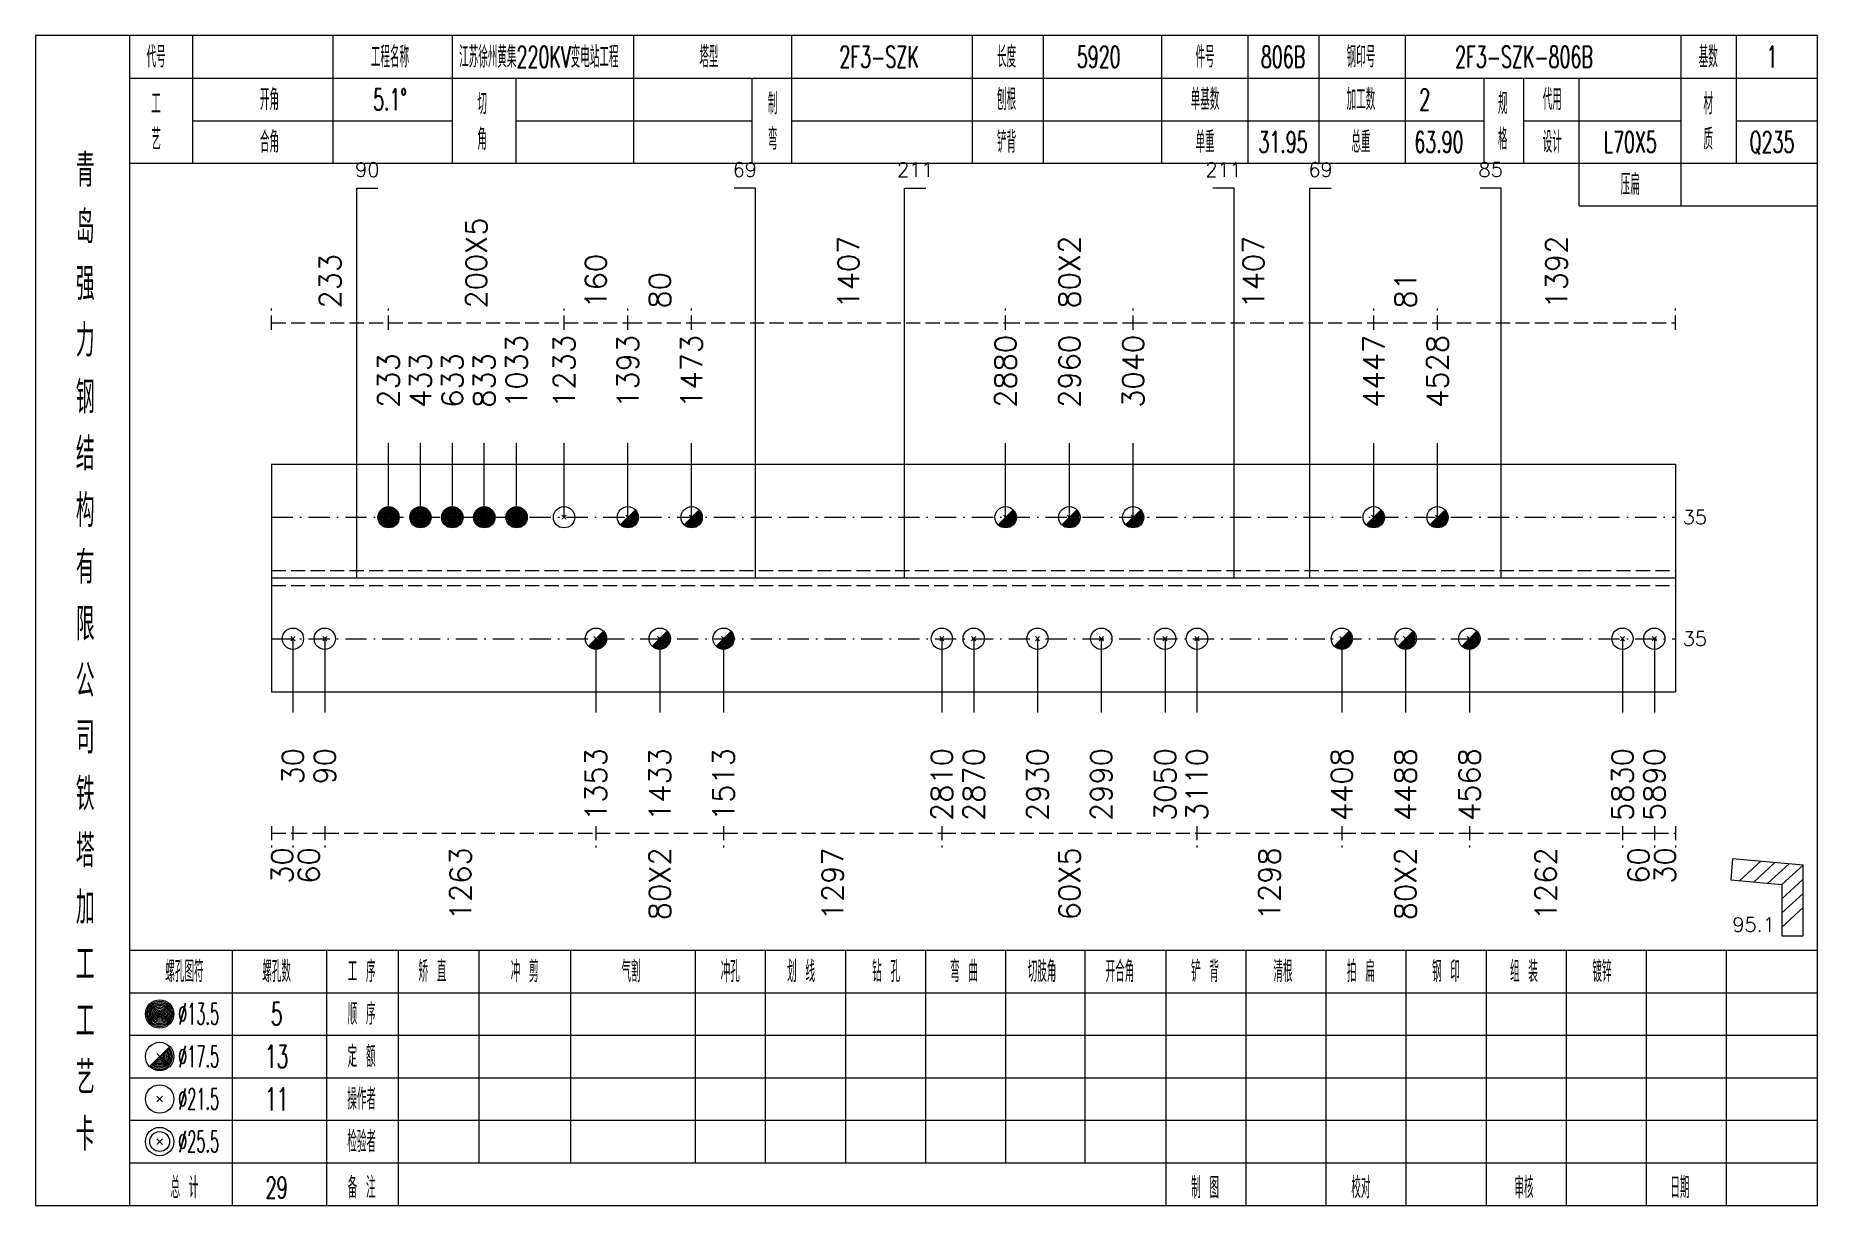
# Model space of a CAD drawing. Extents: x 0 to 4623, y -1159 to 4890.
# Drawn here: x 3736.8 to 3988.2, y 1575 to 1740 of the extents above; entities that cross this region are included whole.
import ezdxf
from ezdxf.enums import TextEntityAlignment as Align

# ---------------------------------------------------------------- set-up
doc = ezdxf.new("R2010")
doc.units = 0
doc.header["$MEASUREMENT"] = 0
doc.linetypes.add('一点画线', pattern=[5.2, 3, -1, 0.2, -1])
doc.linetypes.add('虚线', pattern=[2.75, 2, -0.75])
doc.layers.get('0').update_dxf_attribs({"linetype": 'CONTINUOUS', "lineweight": 25})
for name, color, linetype, lineweight in [('1', 7, 'CONTINUOUS', 25), ('2', 7, 'CONTINUOUS', 25), ('4', 7, 'CONTINUOUS', 25), ('5', 7, 'CONTINUOUS', 25)]:
    doc.layers.add(name, color=color, linetype=linetype, lineweight=lineweight)
doc.styles.get("Standard").update_dxf_attribs({"font": 'simplex.shx', "width": 0.7, "height": 3, "bigfont": 'gbhzfs.shx'})

msp = doc.modelspace()

# ---------------------------------------------------------------- texts
at = {"color": 8, "linetype": 'Continuous', "lineweight": 9}
for s, p in [('200X5', (3798.98, 1701.5)), ('1407', (3851.511, 1701.5)), ('80X2', (3882.662, 1701.5)), ('1407', (3908.631, 1701.5)), ('1392', (3951.4, 1701.5)), ('233', (3778.35, 1701.5)), ('160', (3815.86, 1701.5)), ('80', (3824.86, 1701.5)), ('81', (3930.1, 1701.5))]:
    msp.add_text(s, height=3, rotation=90, dxfattribs=at).set_placement(p, align=Align.MIDDLE_LEFT)
at = {"color": 7, "linetype": 'Continuous', "lineweight": 13}
for s, p in [('1033', (3804.667, 1687.5)), ('1233', (3811.36, 1687.5)), ('1393', (3820.36, 1687.5)), ('1473', (3829.36, 1687.5)), ('2880', (3873.662, 1687.5)), ('2960', (3882.662, 1687.5)), ('3040', (3891.662, 1687.5)), ('4447', (3925.6, 1687.5)), ('4528', (3934.6, 1687.5)), ('233', (3786.6, 1687.5)), ('433', (3791.1, 1687.5)), ('633', (3795.6, 1687.5)), ('833', (3800.1, 1687.5))]:
    msp.add_text(s, height=3, rotation=90, dxfattribs=at).set_placement(p, align=Align.MIDDLE_LEFT)
for p in [(3969.2, 1672.071), (3969.2, 1654.929)]:
    msp.add_text('35', height=2, dxfattribs=at).set_placement(p, align=Align.MIDDLE_LEFT)
at = {"color": 8, "linetype": 'Continuous', "lineweight": 9}
for s, p in [('30', (3771.6, 1625.5)), ('60', (3775.35, 1625.5)), ('1263', (3796.73, 1625.5)), ('80X2', (3824.86, 1625.5)), ('1297', (3849.261, 1625.5)), ('60X5', (3882.662, 1625.5)), ('1298', (3910.881, 1625.5)), ('80X2', (3930.1, 1625.5)), ('1262', (3949.9, 1625.5)), ('60', (3962.95, 1625.5)), ('30', (3966.7, 1625.5))]:
    msp.add_text(s, height=3, rotation=90, dxfattribs=at).set_placement(p, align=Align.MIDDLE_RIGHT)
at = {"layer": '1', "color": 7, "linetype": 'Continuous', "lineweight": 13}
for s, p in [('30', (3773.1, 1639.5)), ('90', (3777.6, 1639.5)), ('1353', (3815.86, 1639.5)), ('1433', (3824.86, 1639.5)), ('1513', (3833.86, 1639.5)), ('2810', (3864.662, 1639.5)), ('2870', (3869.162, 1639.5)), ('2930', (3878.162, 1639.5)), ('2990', (3887.162, 1639.5)), ('3050', (3896.162, 1639.5)), ('3110', (3900.662, 1639.5)), ('4408', (3921.1, 1639.5)), ('4488', (3930.1, 1639.5)), ('4568', (3939.1, 1639.5)), ('5830', (3960.7, 1639.5)), ('5890', (3965.2, 1639.5))]:
    msp.add_text(s, height=3, rotation=90, dxfattribs=at).set_placement(p, align=Align.MIDDLE_RIGHT)
at = {"layer": '2', "color": 7, "linetype": 'Continuous', "lineweight": 13}
for s, p in [('90', (3783.6, 1719.5)), ('69', (3836.86, 1719.5)), ('211', (3860.912, 1719.5)), ('211', (3904.412, 1719.5)), ('69', (3918.1, 1719.5)), ('85', (3942.1, 1719.5))]:
    msp.add_text(s, height=2, dxfattribs=at).set_placement(p, align=Align.BOTTOM_CENTER)
msp.add_text('95.1', height=2, dxfattribs=at).set_placement((3982.2, 1613), align=Align.BOTTOM_RIGHT)
at = {"layer": '4', "color": 1, "linetype": 'Continuous', "lineweight": 13}
for s, height, width, p in [('代号', 3, 0.6, (3753.8, 1737)), ('工程名称', 3, 0.6, (3786.8, 1737)), ('江苏徐州黄集220KV变电站工程', 3, 0.6, (3807.8, 1737)), ('塔型', 3, 0.6, (3831.8, 1737)), ('2F3-SZK', 3, 0.6, (3855.8, 1737)), ('长度', 3, 0.6, (3873.8, 1737)), ('5920', 3, 0.6, (3886.8, 1737)), ('件号', 3, 0.6, (3901.8, 1737)), ('806B', 3, 0.6, (3912.8, 1737)), ('钢印号', 3, 0.6, (3923.8, 1737)), ('2F3-SZK-806B', 3, 0.6, (3946.8, 1737)), ('基数', 3, 0.6, (3972.8, 1737)), ('1', 3, 0.6, (3981.8, 1737)), ('开角', 3, 0.6, (3769.8, 1731)), ('5.1%%d', 3, 0.6, (3786.8, 1731)), ('制', 3, 0.6, (3840.8, 1730.4)), ('刨根', 3, 0.6, (3873.8, 1731)), ('单基数', 3, 0.6, (3901.8, 1731)), ('加工数', 3, 0.6, (3923.8, 1731)), ('2', 3, 0.6, (3932.8, 1731)), ('规', 3, 0.6, (3943.8, 1730.4)), ('代用', 3, 0.6, (3950.8, 1731)), ('材', 3, 0.6, (3972.8, 1730.4)), ('工', 3, 0.6, (3753.8, 1730.4)), ('切', 3, 0.6, (3799.8, 1730.4)), ('艺', 3, 0.6, (3753.8, 1725.4)), ('角', 3, 0.6, (3799.8, 1725.4)), ('弯', 3, 0.6, (3840.8, 1725.4)), ('格', 3, 0.6, (3943.8, 1725.4)), ('质', 3, 0.6, (3972.8, 1725.4)), ('合角', 3, 0.6, (3769.8, 1725)), ('铲背', 3, 0.6, (3873.8, 1725)), ('单重', 3, 0.6, (3901.8, 1725)), ('31.95', 3, 0.6, (3912.8, 1725)), ('总重', 3, 0.6, (3923.8, 1725)), ('63.90', 3, 0.6, (3934.8, 1725)), ('设计', 3, 0.6, (3950.8, 1725)), ('L70X5', 3, 0.6, (3961.8, 1725)), ('Q235', 3, 0.6, (3981.8, 1725)), ('青', 4.6, 0.8, (3743.8, 1721)), ('压扁', 3, 0.6, (3961.8, 1719)), ('岛', 4.6, 0.8, (3743.8, 1713)), ('强', 4.6, 0.8, (3743.8, 1705)), ('力', 4.6, 0.8, (3743.8, 1697)), ('钢', 4.6, 0.8, (3743.8, 1689)), ('结', 4.6, 0.8, (3743.8, 1681)), ('构', 4.6, 0.8, (3743.8, 1673)), ('有', 4.6, 0.8, (3743.8, 1665)), ('限', 4.6, 0.8, (3743.8, 1657)), ('公', 4.6, 0.8, (3743.8, 1649)), ('司', 4.6, 0.8, (3743.8, 1641)), ('铁', 4.6, 0.8, (3743.8, 1633)), ('塔', 4.6, 0.8, (3743.8, 1625)), ('加', 4.6, 0.8, (3743.8, 1617)), ('工', 4.6, 0.8, (3743.8, 1609)), ('螺孔图符', 3, 0.6, (3757.8, 1608)), ('螺孔数', 3, 0.6, (3770.8, 1608)), ('工 序', 3, 0.6, (3782.8, 1608)), ('矫 直', 3, 0.6, (3792.8, 1608)), ('冲 剪', 3, 0.6, (3805.8, 1608)), ('气割', 3, 0.6, (3820.8, 1608)), ('冲孔', 3, 0.6, (3834.8, 1608)), ('划 线', 3, 0.6, (3844.8, 1608)), ('钻 孔', 3, 0.6, (3856.8, 1608)), ('弯 曲', 3, 0.6, (3867.8, 1608)), ('切肢角', 3, 0.6, (3878.8, 1608)), ('开合角', 3, 0.6, (3889.8, 1608)), ('铲 背', 3, 0.6, (3901.8, 1608)), ('清根', 3, 0.6, (3912.8, 1608)), ('拍 扁', 3, 0.6, (3923.8, 1608)), ('钢 印', 3, 0.6, (3935.8, 1608)), ('组 装', 3, 0.6, (3946.8, 1608)), ('镀锌', 3, 0.6, (3957.8, 1608)), ('工', 4.6, 0.8, (3743.8, 1601)), ('%%C13.5', 3, 0.5, (3759.8, 1602)), ('5', 3.2, 0.6, (3770.8, 1602)), ('顺 序', 3, 0.6, (3782.8, 1602)), ('%%C17.5', 3, 0.5, (3759.8, 1596)), ('13', 3.2, 0.6, (3770.8, 1596)), ('定 额', 3, 0.6, (3782.8, 1596)), ('艺', 4.6, 0.8, (3743.8, 1593)), ('%%C21.5', 3, 0.5, (3759.8, 1590)), ('11', 3.2, 0.6, (3770.8, 1590)), ('操作者', 3, 0.6, (3782.8, 1590)), ('卡', 4.6, 0.8, (3743.8, 1585)), ('%%C25.5', 3, 0.5, (3759.8, 1584)), ('检验者', 3, 0.6, (3782.8, 1584)), ('总 计', 3, 0.6, (3757.8, 1577.5)), ('29', 3, 0.6, (3770.8, 1577.5)), ('备 注', 3, 0.6, (3782.8, 1577.5)), ('制 图', 3, 0.6, (3901.8, 1577.5)), ('校对', 3, 0.6, (3923.8, 1577.5)), ('审核', 3, 0.6, (3946.8, 1577.5)), ('日期', 3, 0.6, (3968.8, 1577.5))]:
    msp.add_text(s, height=height, dxfattribs=dict(at, width=width)).set_placement(p, align=Align.MIDDLE_CENTER)

# ---------------------------------------------------------------- blocks, each defined once
blk = doc.blocks.new('孔13.5')
at = {"layer": '5', "color": 7, "linetype": 'Continuous', "lineweight": 13}
for p, q in [((-0.1, -0.1), (0.1, 0.1)), ((0.1, -0.1), (-0.1, 0.1))]:
    blk.add_line(p, q, dxfattribs=at)
for radius in [1, 0.9, 0.8, 0.7, 0.6, 0.5, 0.4, 0.3, 0.2, 0.1]:
    blk.add_circle((0, 0), radius, dxfattribs=at)
blk = doc.blocks.new('孔21.5')
at = {"layer": '5', "color": 7, "linetype": 'Continuous', "lineweight": 13}
for p, q in [((-0.2, -0.2), (0.2, 0.2)), ((-0.2, 0.2), (0.2, -0.2))]:
    blk.add_line(p, q, dxfattribs=at)
blk.add_circle((0, 0), 1, dxfattribs=at)
blk = doc.blocks.new('孔17.5')
at = {"layer": '5', "color": 7, "linetype": 'Continuous', "lineweight": 13}
for p, q in [((-0.707, -0.707), (0.707, 0.707)), ((-0.2, 0.2), (0.2, -0.2))]:
    blk.add_line(p, q, dxfattribs=at)
blk.add_circle((0, 0), 1, dxfattribs=at)
for radius in [0.9, 0.8, 0.7, 0.6, 0.5, 0.4, 0.3, 0.2, 0.1]:
    blk.add_arc((0, 0), radius, 225, 45, dxfattribs=at)

# ---------------------------------------------------------------- linework, layer by layer
at = {"color": 8, "linetype": '虚线', "lineweight": 9}
for p, q in [((3770.1, 1698.5), (3770.1, 1701.5)), ((3770.1, 1699.5), (3786.6, 1699.5)), ((3786.6, 1698.5), (3786.6, 1701.5)), ((3786.6, 1698.5), (3786.6, 1701.5)), ((3786.6, 1699.5), (3811.36, 1699.5)), ((3811.36, 1698.5), (3811.36, 1701.5)), ((3811.36, 1698.5), (3811.36, 1701.5)), ((3811.36, 1699.5), (3820.36, 1699.5)), ((3820.36, 1698.5), (3820.36, 1701.5)), ((3820.36, 1698.5), (3820.36, 1701.5)), ((3820.36, 1699.5), (3829.36, 1699.5)), ((3829.36, 1698.5), (3829.36, 1701.5)), ((3829.36, 1698.5), (3829.36, 1701.5)), ((3829.36, 1699.5), (3873.662, 1699.5)), ((3873.662, 1698.5), (3873.662, 1701.5)), ((3873.662, 1698.5), (3873.662, 1701.5)), ((3873.662, 1699.5), (3891.662, 1699.5)), ((3891.662, 1698.5), (3891.662, 1701.5)), ((3891.662, 1698.5), (3891.662, 1701.5)), ((3891.662, 1699.5), (3925.6, 1699.5)), ((3925.6, 1698.5), (3925.6, 1701.5)), ((3925.6, 1698.5), (3925.6, 1701.5)), ((3925.6, 1699.5), (3934.6, 1699.5)), ((3934.6, 1698.5), (3934.6, 1701.5)), ((3934.6, 1698.5), (3934.6, 1701.5)), ((3934.6, 1699.5), (3968.2, 1699.5)), ((3968.2, 1698.5), (3968.2, 1701.5)), ((3770.1, 1628.5), (3770.1, 1625.5)), ((3770.1, 1627.5), (3773.1, 1627.5)), ((3773.1, 1628.5), (3773.1, 1625.5)), ((3773.1, 1628.5), (3773.1, 1625.5)), ((3773.1, 1627.5), (3777.6, 1627.5)), ((3777.6, 1628.5), (3777.6, 1625.5)), ((3777.6, 1628.5), (3777.6, 1625.5)), ((3777.6, 1627.5), (3815.86, 1627.5)), ((3815.86, 1628.5), (3815.86, 1625.5)), ((3815.86, 1628.5), (3815.86, 1625.5)), ((3815.86, 1627.5), (3833.86, 1627.5)), ((3833.86, 1628.5), (3833.86, 1625.5)), ((3833.86, 1628.5), (3833.86, 1625.5)), ((3833.86, 1627.5), (3864.662, 1627.5)), ((3864.662, 1628.5), (3864.662, 1625.5)), ((3864.662, 1628.5), (3864.662, 1625.5)), ((3864.662, 1627.5), (3900.662, 1627.5)), ((3900.662, 1628.5), (3900.662, 1625.5)), ((3900.662, 1628.5), (3900.662, 1625.5)), ((3900.662, 1627.5), (3921.1, 1627.5)), ((3921.1, 1628.5), (3921.1, 1625.5)), ((3921.1, 1628.5), (3921.1, 1625.5)), ((3921.1, 1627.5), (3939.1, 1627.5)), ((3939.1, 1628.5), (3939.1, 1625.5)), ((3939.1, 1628.5), (3939.1, 1625.5)), ((3939.1, 1627.5), (3960.7, 1627.5)), ((3960.7, 1628.5), (3960.7, 1625.5)), ((3960.7, 1628.5), (3960.7, 1625.5)), ((3960.7, 1627.5), (3965.2, 1627.5)), ((3965.2, 1628.5), (3965.2, 1625.5)), ((3965.2, 1628.5), (3965.2, 1625.5)), ((3965.2, 1627.5), (3968.2, 1627.5)), ((3968.2, 1628.5), (3968.2, 1625.5))]:
    msp.add_line(p, q, dxfattribs=at)
at = {"color": 7, "linetype": 'Continuous', "lineweight": 13}
for p, q in [((3786.6, 1672.071), (3786.6, 1682.5)), ((3791.1, 1672.071), (3791.1, 1682.5)), ((3795.6, 1672.071), (3795.6, 1682.5)), ((3800.1, 1672.071), (3800.1, 1682.5)), ((3804.667, 1672.071), (3804.667, 1682.5)), ((3811.36, 1672.071), (3811.36, 1682.5)), ((3820.36, 1672.071), (3820.36, 1682.5)), ((3829.36, 1672.071), (3829.36, 1682.5)), ((3873.662, 1672.071), (3873.662, 1682.5)), ((3882.662, 1672.071), (3882.662, 1682.5)), ((3891.662, 1672.071), (3891.662, 1682.5)), ((3925.6, 1672.071), (3925.6, 1682.5)), ((3934.6, 1672.071), (3934.6, 1682.5)), ((3773.1, 1654.929), (3773.1, 1644.5)), ((3777.6, 1654.929), (3777.6, 1644.5)), ((3815.86, 1654.929), (3815.86, 1644.5)), ((3824.86, 1654.929), (3824.86, 1644.5)), ((3833.86, 1654.929), (3833.86, 1644.5)), ((3864.662, 1654.929), (3864.662, 1644.5)), ((3869.162, 1654.929), (3869.162, 1644.5)), ((3878.162, 1654.929), (3878.162, 1644.5)), ((3887.162, 1654.929), (3887.162, 1644.5)), ((3896.162, 1654.929), (3896.162, 1644.5)), ((3900.662, 1654.929), (3900.662, 1644.5)), ((3921.1, 1654.929), (3921.1, 1644.5)), ((3930.1, 1654.929), (3930.1, 1644.5)), ((3939.1, 1654.929), (3939.1, 1644.5)), ((3960.7, 1654.929), (3960.7, 1644.5)), ((3965.2, 1654.929), (3965.2, 1644.5))]:
    msp.add_line(p, q, dxfattribs=at)
at = {"color": 7, "linetype": 'Continuous', "lineweight": 18}
for p, q in [((3770.1, 1679.571), (3770.1, 1647.429)), ((3770.1, 1679.571), (3968.2, 1679.571)), ((3968.2, 1679.571), (3968.2, 1647.429)), ((3770.1, 1663.5), (3968.2, 1663.5))]:
    msp.add_line(p, q, dxfattribs=at)
at = {"color": 3, "linetype": '一点画线', "lineweight": 13}
for p, q in [((3770.1, 1672.071), (3968.2, 1672.071)), ((3770.1, 1654.929), (3968.2, 1654.929))]:
    msp.add_line(p, q, dxfattribs=at)
at = {"color": 1, "linetype": '虚线', "lineweight": 18}
for p, q in [((3770.1, 1664.571), (3968.2, 1664.571)), ((3770.1, 1662.429), (3968.2, 1662.429))]:
    msp.add_line(p, q, dxfattribs=at)
at = {"layer": '1', "color": 7, "linetype": 'Continuous', "lineweight": 18}
msp.add_line((3770.1, 1647.429), (3968.2, 1647.429), dxfattribs=at)
at = {"layer": '2', "color": 7, "linetype": 'Continuous', "lineweight": 13}
for p, q in [((3782.1, 1663.5), (3782.1, 1718.5)), ((3782.1, 1718.5), (3785.1, 1718.5)), ((3838.36, 1718.5), (3835.36, 1718.5)), ((3838.36, 1663.5), (3838.36, 1718.5)), ((3859.412, 1663.5), (3859.412, 1718.5)), ((3859.412, 1718.5), (3862.412, 1718.5)), ((3905.912, 1718.5), (3902.912, 1718.5)), ((3905.912, 1663.5), (3905.912, 1718.5)), ((3916.6, 1663.5), (3916.6, 1718.5)), ((3916.6, 1718.5), (3919.6, 1718.5)), ((3943.6, 1718.5), (3940.6, 1718.5)), ((3943.6, 1663.5), (3943.6, 1718.5)), ((3976.24, 1623.889), (3975.973, 1620.901)), ((3986.2, 1623), (3976.24, 1623.889)), ((3977.224, 1620.789), (3980.224, 1623.533)), ((3979.216, 1620.611), (3982.216, 1623.356)), ((3981.208, 1620.434), (3984.208, 1623.178)), ((3983.2, 1620.256), (3986.2, 1623)), ((3986.2, 1613), (3986.2, 1623)), ((3975.973, 1620.901), (3983.2, 1620.256)), ((3983.2, 1618.256), (3986.2, 1621)), ((3983.2, 1620.256), (3983.2, 1613)), ((3983.2, 1616.256), (3986.2, 1619)), ((3983.2, 1614.256), (3986.2, 1617)), ((3983.2, 1613), (3986.2, 1613))]:
    msp.add_line(p, q, dxfattribs=at)
at = {"layer": '4', "color": 1, "linetype": 'Continuous', "lineweight": 18}
for p, q in [((3750.1, 1575), (3750.1, 1740)), ((3759, 1722), (3759, 1740)), ((3778.8, 1722), (3778.8, 1740)), ((3795.6, 1722), (3795.6, 1740)), ((3821.2, 1722), (3821.2, 1740)), ((3843.5, 1722), (3843.5, 1740)), ((3869, 1722), (3869, 1740)), ((3879, 1722), (3879, 1740)), ((3895.7, 1722), (3895.7, 1740)), ((3907.9, 1722), (3907.9, 1740)), ((3917.9, 1722), (3917.9, 1740)), ((3930.1, 1722), (3930.1, 1740)), ((3969, 1716), (3969, 1740)), ((3976.8, 1722), (3976.8, 1740)), ((3750.1, 1734), (3988.2, 1734)), ((3804.6, 1722), (3804.6, 1734)), ((3837.9, 1722), (3837.9, 1734)), ((3941.2, 1722), (3941.2, 1734)), ((3946.8, 1722), (3946.8, 1734)), ((3954.6, 1716), (3954.6, 1734)), ((3759, 1728), (3795.6, 1728)), ((3804.6, 1728), (3837.9, 1728)), ((3843.5, 1728), (3941.2, 1728)), ((3946.8, 1728), (3969, 1728)), ((3976.8, 1728), (3988.2, 1728)), ((3750.1, 1722), (3988.2, 1722)), ((3954.6, 1716), (3988.2, 1716)), ((3750.1, 1611), (3988.2, 1611)), ((3764.6, 1575), (3764.6, 1611)), ((3777.9, 1575), (3777.9, 1611)), ((3788, 1575), (3788, 1611)), ((3799.4, 1581), (3799.4, 1611)), ((3812.3, 1581), (3812.3, 1611)), ((3829.9, 1581), (3829.9, 1611)), ((3839.8, 1581), (3839.8, 1611)), ((3851.1, 1581), (3851.1, 1611)), ((3862.4, 1581), (3862.4, 1611)), ((3873.7, 1581), (3873.7, 1611)), ((3884.9, 1581), (3884.9, 1611)), ((3896.3, 1581), (3896.3, 1611)), ((3907.6, 1581), (3907.6, 1611)), ((3918.9, 1581), (3918.9, 1611)), ((3930.2, 1581), (3930.2, 1611)), ((3941.5, 1581), (3941.5, 1611)), ((3952.8, 1581), (3952.8, 1611)), ((3964.1, 1581), (3964.1, 1611)), ((3975.4, 1581), (3975.4, 1611)), ((3750.1, 1605), (3988.2, 1605)), ((3750.1, 1599), (3988.2, 1599)), ((3750.1, 1593), (3988.2, 1593)), ((3750.1, 1587), (3988.2, 1587)), ((3750.1, 1581), (3988.2, 1581)), ((3896.3, 1575), (3896.3, 1581)), ((3907.6, 1575), (3907.6, 1581)), ((3918.9, 1575), (3918.9, 1581)), ((3930.2, 1575), (3930.2, 1581)), ((3941.5, 1575), (3941.5, 1581)), ((3952.8, 1575), (3952.8, 1581)), ((3964.1, 1575), (3964.1, 1581)), ((3975.4, 1575), (3975.4, 1581))]:
    msp.add_line(p, q, dxfattribs=at)
at = {"layer": '4', "color": 7, "linetype": 'Continuous', "lineweight": 13}
for p, q in [((3754.1, 1601.8), (3754.5, 1602.2)), ((3754.5, 1601.8), (3754.1, 1602.2)), ((3752.886, 1594.586), (3755.714, 1597.414)), ((3753.9, 1596.4), (3754.7, 1595.6)), ((3753.9, 1589.6), (3754.7, 1590.4)), ((3753.9, 1590.4), (3754.7, 1589.6)), ((3753.9, 1583.6), (3754.7, 1584.4)), ((3753.9, 1584.4), (3754.7, 1583.6))]:
    msp.add_line(p, q, dxfattribs=at)
at = {"layer": '4', "color": 1, "linetype": 'Continuous', "lineweight": 18}
msp.add_lwpolyline([(3736.8, 1740), (3736.8, 1575), (3988.2, 1575), (3988.2, 1740)], close=True, dxfattribs=at)
at = {"layer": '4', "color": 7, "linetype": 'Continuous', "lineweight": 13}
for centre, radius in [((3754.3, 1602), 2), ((3754.3, 1602), 1.8), ((3754.3, 1602), 1.6), ((3754.3, 1602), 1.4), ((3754.3, 1602), 1.2), ((3754.3, 1602), 1), ((3754.3, 1602), 0.8), ((3754.3, 1602), 0.6), ((3754.3, 1602), 0.4), ((3754.3, 1602), 0.2), ((3754.3, 1596), 2), ((3754.3, 1590), 2), ((3754.3, 1584), 2), ((3754.3, 1584), 1.4)]:
    msp.add_circle(centre, radius, dxfattribs=at)
for radius in [1.8, 1.6, 1.4, 1.2, 1, 0.8, 0.6, 0.4, 0.2]:
    msp.add_arc((3754.3, 1596), radius, 225, 45, dxfattribs=at)

# ---------------------------------------------------------------- block references
at = {"color": 7, "linetype": 'Continuous', "lineweight": 13, "xscale": 1.5, "yscale": 1.5, "zscale": 1.5}
for name, p in [('孔13.5', (3786.6, 1672.071)), ('孔13.5', (3791.1, 1672.071)), ('孔13.5', (3795.6, 1672.071)), ('孔13.5', (3800.1, 1672.071)), ('孔13.5', (3804.667, 1672.071)), ('孔21.5', (3811.36, 1672.071)), ('孔17.5', (3820.36, 1672.071)), ('孔17.5', (3829.36, 1672.071)), ('孔17.5', (3873.662, 1672.071)), ('孔17.5', (3882.662, 1672.071)), ('孔17.5', (3891.662, 1672.071)), ('孔17.5', (3925.6, 1672.071)), ('孔17.5', (3934.6, 1672.071))]:
    msp.add_blockref(name, p, dxfattribs=at)
at = {"layer": '1', "color": 7, "linetype": 'Continuous', "lineweight": 13, "xscale": 1.5, "yscale": 1.5, "zscale": 1.5}
for name, p in [('孔21.5', (3773.1, 1654.929)), ('孔21.5', (3777.6, 1654.929)), ('孔17.5', (3815.86, 1654.929)), ('孔17.5', (3824.86, 1654.929)), ('孔17.5', (3833.86, 1654.929)), ('孔21.5', (3864.662, 1654.929)), ('孔21.5', (3869.162, 1654.929)), ('孔21.5', (3878.162, 1654.929)), ('孔21.5', (3887.162, 1654.929)), ('孔21.5', (3896.162, 1654.929)), ('孔21.5', (3900.662, 1654.929)), ('孔17.5', (3921.1, 1654.929)), ('孔17.5', (3930.1, 1654.929)), ('孔17.5', (3939.1, 1654.929)), ('孔21.5', (3960.7, 1654.929)), ('孔21.5', (3965.2, 1654.929))]:
    msp.add_blockref(name, p, dxfattribs=at)

msp.set_redraw_order([(e.dxf.handle, doc.entitydb.next_handle()) for e in msp.query("TEXT MTEXT ATTDEF DIMENSION ARC_DIMENSION")])  # texts and dimensions are drawn at this point

doc.saveas('drawing.dxf')
